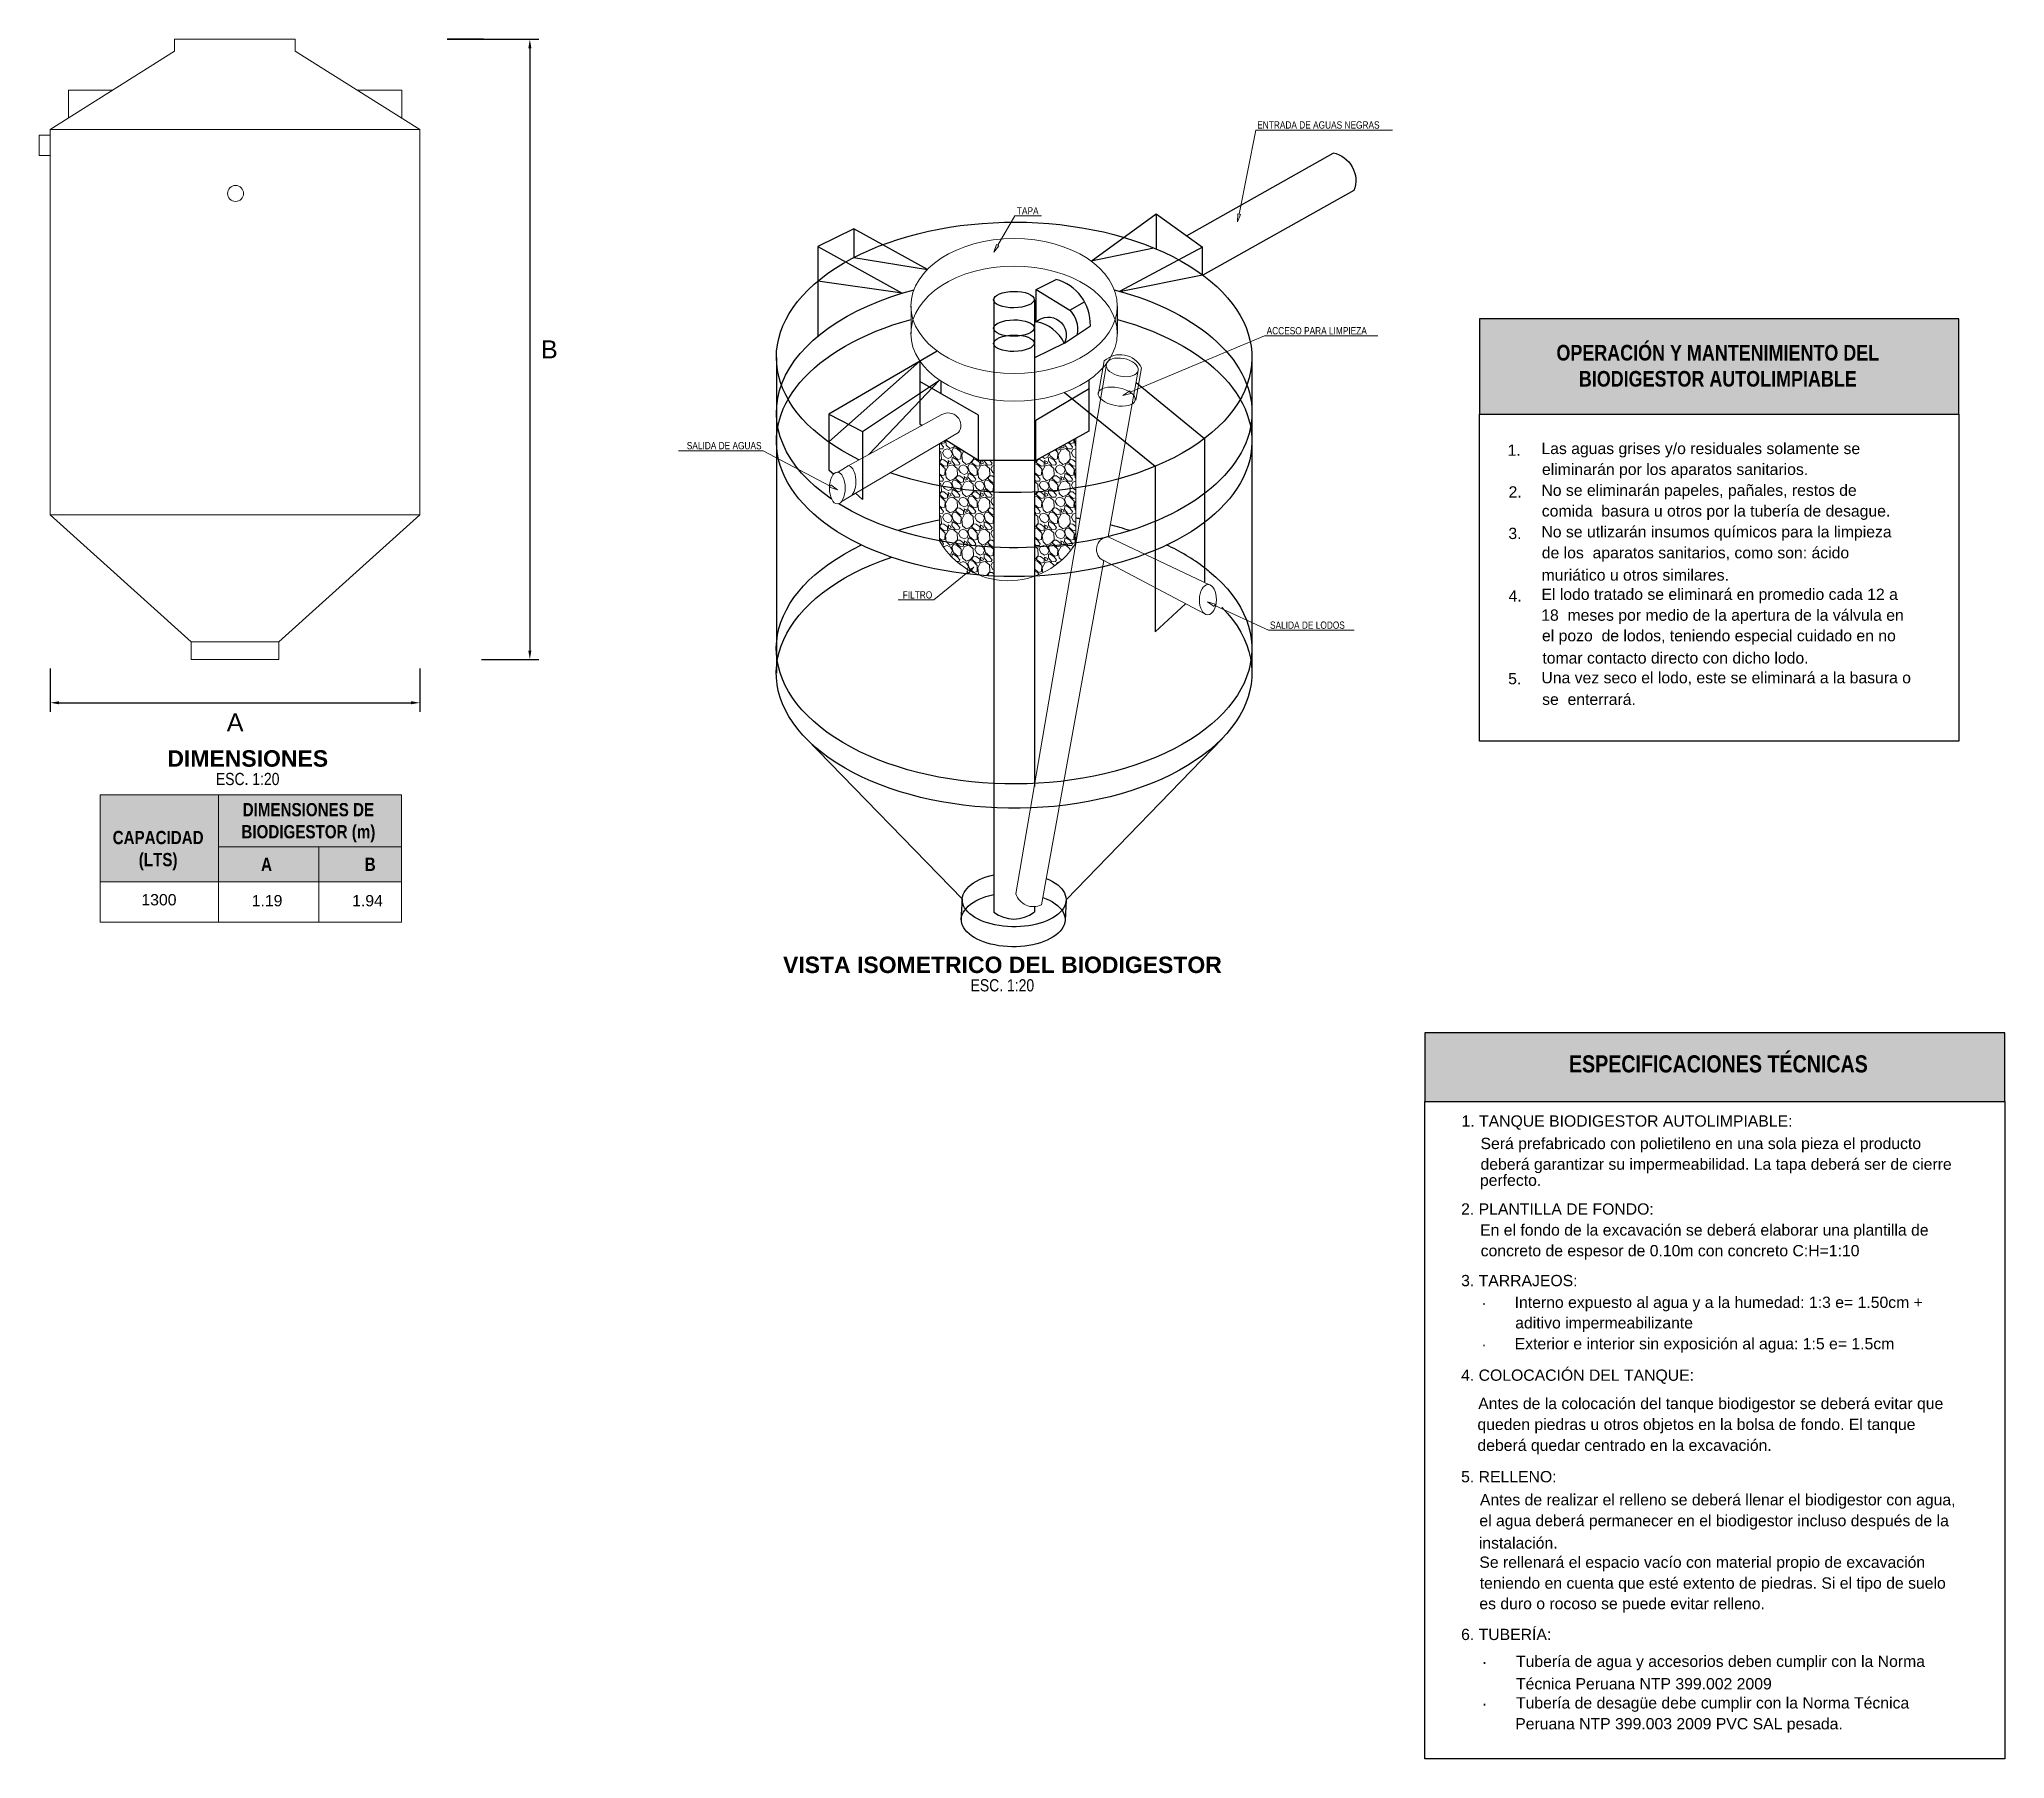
# Model space of a CAD drawing. Header units: metres. Extents: x 0 to 1843, y 1434 to 1492.
# Drawn here: x 1799.31 to 1810.19, y 1453.89 to 1463.41 of the extents above; entities that cross this region are included whole.
import ezdxf
from ezdxf import colors
from ezdxf.entities.mleader import LeaderData, LeaderLine
from ezdxf.enums import TextEntityAlignment as Align
from ezdxf.math import Vec2, Vec3

# ---------------------------------------------------------------- set-up
doc = ezdxf.new("R2010")
doc.units = ezdxf.units.M
doc.header["$LTSCALE"] = 0.005
doc.layers.add('-Acotado', color=251, linetype='Continuous', lineweight=5)
doc.layers.add('-Textos', color=7, linetype='Continuous', lineweight=20)
for name, color, linetype in [('A_50_CotasExter', 7, 'Continuous'), ('G-TEXTOS-TITULOS', 4, 'Continuous'), ('PDF2_Text', 7, 'Continuous')]:
    doc.layers.add(name, color=color, linetype=linetype)
doc.layers.add('PDF2_Geometry', color=9, linetype='Continuous', true_color=0x808080)
doc.layers.add("PDF_Tub. de desague 4''", color=7, linetype='Continuous', true_color=0x002595)
doc.styles.add('-Arial Narrow', font='ARIALN.TTF')
doc.styles.add('25-TITULO', font='arialbd.ttf', dxfattribs={"height": 0.1})
doc.styles.add('PDF Arial-BoldMT', font='arial.ttf')
doc.styles.add('PDF ArialMT', font='arial.ttf')
doc.styles.add('PDF SymbolMT', font='arial.ttf')

msp = doc.modelspace()

# ---------------------------------------------------------------- texts
at = {"layer": '-Textos', "style": '-Arial Narrow'}
for p in [(1800.45901, 1459.3155), (1804.63738, 1458.17305)]:
    msp.add_text('ESC. 1:20', height=0.067411, dxfattribs=at).set_placement(p, align=Align.MIDDLE_CENTER)
at = {"layer": '-Textos', "attachment_point": 5, "style": '-Arial Narrow'}
for s, insert, char_height, width in [('\\pxqc;{\\fArial Narrow|b1|i0|c0|p34;OPERACIÓN Y MANTENIMIENTO DEL\\PBIODIGESTOR AUTOLIMPIABLE}', (1808.59847, 1461.6028), 0.086672, 2.8674697), ('\\pxqc;{\\fArial Narrow|b1|i0|c0|p34;DIMENSIONES DE BIODIGESTOR (m)}', (1800.79504, 1459.07348), 0.0732927, 1.1651251), ('\\pxqc;{\\fArial Narrow|b1|i0|c0|p34;CAPACIDAD\\P(LTS)}', (1799.96316, 1458.91906), 0.0732927, 0.7962068), ('{\\fArial Narrow|b1|i0|c0|p34;A}', (1800.56344, 1458.84296), 0.0732927, 0.7962068), ('{\\fArial Narrow|b1|i0|c0|p34;B}', (1801.13733, 1458.84296), 0.0732927, 0.7962068), ('\\pxqc;{\\fArial Narrow|b1|i0|c0|p34;ESPECIFICACIONES TÉCNICAS}', (1808.60162, 1457.73735), 0.0948939, 3.1394854)]:
    msp.add_mtext(s, dxfattribs=dict(at, insert=insert, char_height=char_height, width=width))
at = {"layer": 'A_50_CotasExter', "color": 18, "ltscale": 0.005, "true_color": 0x000000, "char_height": 0.09989, "attachment_point": 4, "style": 'PDF ArialMT'}
for s, insert in [('B', (1802.08271, 1461.69417)), ('A', (1800.34315, 1459.62877))]:
    msp.add_mtext(s, dxfattribs=dict(at, insert=insert))
at = {"layer": 'G-TEXTOS-TITULOS', "color": 219, "true_color": 0x642165, "style": '25-TITULO'}
for s, p in [('DIMENSIONES', (1800.45933, 1459.42898)), ('VISTA ISOMETRICO DEL BIODIGESTOR', (1804.6377, 1458.28653))]:
    msp.add_text(s, height=0.091, dxfattribs=at).set_placement(p, align=Align.MIDDLE_CENTER)
at = {"layer": 'PDF2_Text', "attachment_point": 4}
for s, insert, char_height, style in [('Las aguas grises y/o residuales solamente se', (1807.62187, 1461.13612), 0.0624441, 'PDF Arial-BoldMT'), ('1.', (1807.43478, 1461.13612), 0.062444, 'PDF Arial-BoldMT'), ('eliminarán por los aparatos sanitarios.', (1807.62502, 1461.0205), 0.0624441, 'PDF Arial-BoldMT'), ('2.', (1807.44003, 1460.90488), 0.062444, 'PDF Arial-BoldMT'), ('No se eliminarán papeles, pañales, restos de', (1807.62187, 1460.90488), 0.0624441, 'PDF Arial-BoldMT'), ('comida  basura u otros por la tubería de desague.', (1807.62397, 1460.79031), 0.0624441, 'PDF Arial-BoldMT'), ('3.', (1807.43898, 1460.67469), 0.062444, 'PDF Arial-BoldMT'), ('No se utlizarán insumos químicos para la limpieza', (1807.62187, 1460.67469), 0.0624441, 'PDF Arial-BoldMT'), ('de los  aparatos sanitarios, como son: ácido', (1807.62397, 1460.55907), 0.0624441, 'PDF Arial-BoldMT'), ('muriático u otros similares.', (1807.62292, 1460.4445), 0.0624441, 'PDF Arial-BoldMT'), ('4.', (1807.44003, 1460.32888), 0.062444, 'PDF Arial-BoldMT'), ('El lodo tratado se eliminará en promedio cada 12 a', (1807.62187, 1460.32888), 0.0624441, 'PDF Arial-BoldMT'), ('18  meses por medio de la apertura de la válvula en', (1807.62082, 1460.21326), 0.0624441, 'PDF Arial-BoldMT'), ('el pozo  de lodos, teniendo especial cuidado en no', (1807.62502, 1460.09974), 0.0624441, 'PDF Arial-BoldMT'), ('tomar contacto directo con dicho lodo.', (1807.62713, 1459.98518), 0.0624441, 'PDF Arial-BoldMT'), ('5.', (1807.43793, 1459.87061), 0.062444, 'PDF Arial-BoldMT'), ('Una vez seco el lodo, este se eliminará a la basura o', (1807.62187, 1459.87061), 0.0624441, 'PDF Arial-BoldMT'), ('se  enterrará.', (1807.62607, 1459.75604), 0.0624441, 'PDF Arial-BoldMT'), ('1300', (1799.87082, 1458.6464), 0.062461, 'PDF Arial-BoldMT'), ('1.19', (1800.4815, 1458.64115), 0.062461, 'PDF Arial-BoldMT'), ('1.94', (1801.03753, 1458.64115), 0.062461, 'PDF Arial-BoldMT'), ('Tubería de agua y accesorios deben cumplir con la Norma', (1807.48115, 1454.4209), 0.0624509, 'PDF Arial-BoldMT'), ('·', (1807.29195, 1454.42739), 0.06601, 'PDF SymbolMT'), ('Técnica Peruana NTP 399.002 2009', (1807.48115, 1454.30528), 0.0624509, 'PDF Arial-BoldMT'), ('Tubería de desagüe debe cumplir con la Norma Técnica', (1807.48115, 1454.19071), 0.0624509, 'PDF Arial-BoldMT'), ('·', (1807.29195, 1454.19721), 0.06601, 'PDF SymbolMT'), ('Peruana NTP 399.003 2009 PVC SAL pesada.', (1807.47694, 1454.07509), 0.0624509, 'PDF Arial-BoldMT')]:
    msp.add_mtext(s, dxfattribs=dict(at, insert=insert, char_height=char_height, style=style))
at = {"layer": 'PDF2_Text', "color": 18, "true_color": 0x000000, "attachment_point": 4}
for s, insert, char_height, style in [('1. TANQUE BIODIGESTOR AUTOLIMPIABLE:', (1807.17958, 1457.41311), 0.0624509, 'PDF Arial-BoldMT'), ('Será prefabricado con polietileno en una sola pieza el producto', (1807.28469, 1457.28804), 0.0624509, 'PDF Arial-BoldMT'), ('deberá garantizar su impermeabilidad. La tapa deberá ser de cierre', (1807.28469, 1457.17347), 0.0624509, 'PDF Arial-BoldMT'), ('perfecto.', (1807.28154, 1457.08443), 0.062451, 'PDF Arial-BoldMT'), ('2. PLANTILLA DE FONDO:', (1807.17738, 1456.93407), 0.0624509, 'PDF Arial-BoldMT'), ('En el fondo de la excavación se deberá elaborar una plantilla de', (1807.28249, 1456.80899), 0.0624509, 'PDF Arial-BoldMT'), ('concreto de espesor de 0.10m con concreto C:H=1:10', (1807.28564, 1456.69442), 0.0624509, 'PDF Arial-BoldMT'), ('3. TARRAJEOS:', (1807.17738, 1456.5378), 0.0624509, 'PDF Arial-BoldMT'), ('·', (1807.2888, 1456.41501), 0.06601, 'PDF SymbolMT'), ('Interno expuesto al agua y a la humedad: 1:3 e= 1.50cm +', (1807.47379, 1456.40852), 0.0624509, 'PDF Arial-BoldMT'), ('aditivo impermeabilizante', (1807.47694, 1456.295), 0.0624509, 'PDF Arial-BoldMT'), ('·', (1807.2888, 1456.18587), 0.06601, 'PDF SymbolMT'), ('Exterior e interior sin exposición al agua: 1:5 e= 1.5cm', (1807.47379, 1456.17938), 0.0624509, 'PDF Arial-BoldMT'), ('4. COLOCACIÓN DEL TANQUE:', (1807.17738, 1456.00595), 0.0624509, 'PDF Arial-BoldMT'), ('Antes de la colocación del tanque biodigestor se deberá evitar que', (1807.27198, 1455.84829), 0.0624509, 'PDF Arial-BoldMT'), ('queden piedras u otros objetos en la bolsa de fondo. El tanque', (1807.26777, 1455.73267), 0.0624509, 'PDF Arial-BoldMT'), ('deberá quedar centrado en la excavación.', (1807.26777, 1455.61705), 0.0624509, 'PDF Arial-BoldMT'), ('5. RELLENO:', (1807.17738, 1455.45202), 0.0624509, 'PDF Arial-BoldMT'), ('Antes de realizar el relleno se deberá llenar el biodigestor con agua,', (1807.28144, 1455.31538), 0.0624509, 'PDF Arial-BoldMT'), ('el agua deberá permanecer en el biodigestor incluso después de la', (1807.27828, 1455.19976), 0.0624509, 'PDF Arial-BoldMT'), ('instalación.', (1807.27513, 1455.08519), 0.0624509, 'PDF Arial-BoldMT'), ('Se rellenará el espacio vacío con material propio de excavación', (1807.27828, 1454.96957), 0.0624509, 'PDF Arial-BoldMT'), ('teniendo en cuenta que esté extento de piedras. Si el tipo de suelo', (1807.28039, 1454.85395), 0.0624509, 'PDF Arial-BoldMT'), ('es duro o rocoso se puede evitar relleno.', (1807.27828, 1454.74043), 0.0624509, 'PDF Arial-BoldMT'), ('6. TUBERÍA:', (1807.17738, 1454.57856), 0.0624509, 'PDF Arial-BoldMT')]:
    msp.add_mtext(s, dxfattribs=dict(at, insert=insert, char_height=char_height, style=style))

# ---------------------------------------------------------------- blocks, each defined once
blk = doc.blocks.new('_ClosedBlank')
at = {"color": 0, "linetype": 'ByBlock', "lineweight": -2}
for p, q in [((-1, 0.17), (0, 0)), ((-1, 0.17), (-1, -0.17)), ((0, 0), (-1, -0.17))]:
    blk.add_line(p, q, dxfattribs=at)

# ---------------------------------------------------------------- hatches: boundary and pattern name
at = {"layer": '-Textos'}
h = msp.add_hatch(color=144, dxfattribs=at)
h.dxf.hatch_style = 1
h.paths.add_polyline_path([(1809.93347, 1461.33445), (1809.93347, 1461.86312), (1807.27956, 1461.86312), (1807.27956, 1461.33445)])
h = msp.add_hatch(color=144, dxfattribs=at)
h.dxf.hatch_style = 1
h.paths.add_polyline_path([(1801.31145, 1458.74522), (1801.31145, 1459.22703), (1799.6424, 1459.22769), (1799.6424, 1458.74588)])
h = msp.add_hatch(color=144, dxfattribs=at)
h.dxf.hatch_style = 1
h.paths.add_polyline_path([(1810.18689, 1457.52963), (1810.18689, 1457.90906), (1806.97593, 1457.90906), (1806.97593, 1457.52963)])

# ---------------------------------------------------------------- linework, layer by layer
msp.add_lwpolyline([(1801.31145, 1458.52306), (1799.6424, 1458.52306), (1799.6424, 1459.22691), (1801.31145, 1459.22691)], close=True, dxfattribs=at)
for points in [[(1800.29721, 1459.22691), (1800.29721, 1458.52306)], [(1800.29721, 1458.93928), (1801.31145, 1458.93928)], [(1800.85216, 1458.93928), (1800.85216, 1458.52306)], [(1799.6424, 1458.74588), (1801.31145, 1458.74588)]]:
    msp.add_lwpolyline(points, dxfattribs=at)
at = {"layer": 'A_50_CotasExter', "color": 18, "ltscale": 0.005, "true_color": 0x000000}
for points in [[(1801.76375, 1463.4109), (1801.563, 1463.4109), (1802.07171, 1463.4109)], [(1802.02126, 1463.3615), (1802.02126, 1460.02651)], [(1801.75324, 1459.97711), (1802.07171, 1459.97711)], [(1799.36526, 1459.92771), (1799.36526, 1459.68807)], [(1801.4127, 1459.92771), (1801.4127, 1459.68807)], [(1799.41465, 1459.73747), (1801.3633, 1459.73747)]]:
    msp.add_lwpolyline(points, dxfattribs=at)
for points in [[(1802.01285, 1463.3615), (1802.02967, 1463.3615), (1802.02126, 1463.4109)], [(1802.01285, 1460.02651), (1802.02967, 1460.02651), (1802.02126, 1459.97711)], [(1799.41465, 1459.74588), (1799.41465, 1459.72906), (1799.36526, 1459.73747)], [(1801.3633, 1459.74588), (1801.3633, 1459.72906), (1801.4127, 1459.73747)]]:
    msp.add_solid(points, dxfattribs=at)
at = {"layer": 'PDF2_Geometry', "color": 7, "lineweight": 25}
for p, q in [((1809.93347, 1461.86312), (1807.27956, 1461.86312)), ((1807.27956, 1461.86312), (1807.27956, 1461.33445)), ((1809.93347, 1461.33445), (1809.93347, 1461.86312)), ((1810.18689, 1457.90906), (1806.97593, 1457.90906)), ((1806.97593, 1457.90906), (1806.97593, 1457.52963)), ((1810.18689, 1457.52963), (1810.18689, 1457.90906))]:
    msp.add_line(p, q, dxfattribs=at)
at = {"layer": 'PDF2_Geometry', "lineweight": 25}
for points in [[(1805.47692, 1462.25455), (1805.12902, 1462.18203), (1805.48953, 1462.44479), (1805.74493, 1462.25981), (1805.28562, 1462.01491), (1805.74493, 1462.10635), (1805.74493, 1462.25981)], [(1805.48953, 1462.44479), (1805.48953, 1462.2493)], [(1803.81415, 1462.36176), (1803.81415, 1462.202), (1804.22301, 1462.13578), (1803.81415, 1462.36176), (1803.61655, 1462.26296), (1804.08322, 1462.0044), (1803.61655, 1462.07167)], [(1803.61655, 1462.26296), (1803.61655, 1461.76686)], [(1804.82526, 1461.84779), (1804.82526, 1462.02647), (1804.93457, 1462.08113)], [(1804.82526, 1462.02647), (1805.01025, 1461.91191), (1805.09223, 1461.95816)], [(1804.98082, 1461.72903), (1805.12586, 1461.82467)], [(1803.38637, 1461.64915), (1803.38637, 1459.90125)], [(1804.27662, 1461.68488), (1803.67646, 1461.33488), (1803.67646, 1461.02798), (1803.70484, 1461.00275)], [(1803.67646, 1461.18143), (1804.18097, 1461.62918), (1804.18097, 1461.28128), (1804.19358, 1461.27287)], [(1806.01926, 1461.64915), (1806.01926, 1459.90125)], [(1803.67646, 1461.33488), (1803.8625, 1461.23924), (1804.28923, 1461.52302), (1803.89824, 1461.11206)], [(1804.82211, 1461.07843), (1804.50469, 1461.07843), (1804.50469, 1461.33068), (1804.18097, 1461.51566)], [(1804.29764, 1461.51776), (1804.29764, 1461.4484)], [(1805.1164, 1461.52302), (1805.1164, 1461.24134), (1804.82211, 1461.07843), (1804.82211, 1461.3023), (1805.11746, 1461.47677)], [(1805.37812, 1461.51146), (1805.75649, 1461.20035), (1805.75649, 1460.40368)], [(1804.98187, 1461.4547), (1805.48322, 1461.04689), (1805.48322, 1460.13038), (1805.65206, 1460.28561)], [(1803.8625, 1461.23924), (1803.8625, 1460.86296), (1803.82361, 1460.89764)], [(1804.50469, 1461.07843), (1804.32496, 1461.19089)], [(1804.4101, 1458.53593), (1804.4164, 1458.6505), (1803.55139, 1459.53864)], [(1805.85634, 1459.53969), (1804.99028, 1458.64629), (1804.98502, 1458.53173)]]:
    msp.add_lwpolyline(points, dxfattribs=at)
at = {"layer": 'PDF2_Geometry', "color": 140, "lineweight": 25, "true_color": 0x00bfff}
msp.add_lwpolyline([(1805.27406, 1461.78053), (1805.27406, 1461.93293)], dxfattribs=at)
at = {"layer": 'PDF2_Geometry', "color": 7, "lineweight": 25}
for points in [[(1809.93347, 1459.52454), (1807.27956, 1459.52454), (1807.27956, 1461.33445), (1809.93347, 1461.33445)], [(1810.18689, 1453.89089), (1806.97593, 1453.89089), (1806.97593, 1457.52963), (1810.18689, 1457.52963)]]:
    msp.add_lwpolyline(points, close=True, dxfattribs=at)
at = {"layer": 'PDF2_Geometry', "color": 30, "lineweight": 5, "true_color": 0xff7f00}
for points in [[(1804.28923, 1461.14254), (1804.30815, 1461.14359), (1804.31235, 1461.1541), (1804.29764, 1461.17197), (1804.29448, 1461.17407)], [(1804.29869, 1461.17617), (1804.30184, 1461.17302), (1804.31866, 1461.17722), (1804.31866, 1461.18773)], [(1804.37541, 1461.15936), (1804.37121, 1461.15515), (1804.34704, 1461.14569), (1804.32707, 1461.16356), (1804.32391, 1461.19089)], [(1804.98187, 1461.16671), (1804.98187, 1461.16566), (1805.00079, 1461.14254), (1805.02181, 1461.14359), (1805.02601, 1461.1541), (1805.01025, 1461.17197), (1805.00184, 1461.17722)], [(1805.0071, 1461.18038), (1805.0155, 1461.17302), (1805.03232, 1461.17722), (1805.03337, 1461.19509)], [(1805.04493, 1461.16041), (1805.04073, 1461.16356), (1805.03652, 1461.19719)], [(1805.04493, 1461.2014), (1805.04493, 1460.62122)], [(1804.28923, 1461.13308), (1804.29764, 1461.12467), (1804.29974, 1461.08578), (1804.28923, 1461.07422)], [(1804.35334, 1461.0984), (1804.3607, 1461.11626), (1804.35019, 1461.13518), (1804.33127, 1461.14359), (1804.31445, 1461.13728), (1804.30604, 1461.12047), (1804.31655, 1461.1005), (1804.33652, 1461.08999), (1804.35439, 1461.09734)], [(1804.41115, 1461.13728), (1804.40484, 1461.13623), (1804.37962, 1461.15515), (1804.38067, 1461.1562)], [(1804.47737, 1461.09524), (1804.47842, 1461.08578), (1804.46055, 1461.06581), (1804.43637, 1461.05635), (1804.4164, 1461.07422), (1804.4122, 1461.10891), (1804.42271, 1461.12993)], [(1804.51625, 1461.07843), (1804.52887, 1461.07212), (1804.53307, 1461.06371), (1804.52046, 1461.05846), (1804.5152, 1461.07843)], [(1804.53622, 1461.07843), (1804.53622, 1461.07632), (1804.55514, 1461.0532), (1804.57511, 1461.05425), (1804.58037, 1461.06476), (1804.56881, 1461.07843)], [(1804.83472, 1461.08578), (1804.81686, 1461.06581), (1804.81475, 1461.06476)], [(1804.88938, 1461.09734), (1804.87151, 1461.08999), (1804.85785, 1461.0984)], [(1804.88833, 1461.0984), (1804.89568, 1461.11626), (1804.89463, 1461.11837)], [(1804.89674, 1461.11942), (1804.90199, 1461.1047), (1804.92616, 1461.08368), (1804.94298, 1461.08894), (1804.94508, 1461.12257), (1804.92932, 1461.13728)], [(1804.9577, 1461.15305), (1804.9577, 1461.13939), (1804.93983, 1461.13623), (1804.93457, 1461.14044)], [(1804.97346, 1461.16251), (1804.97556, 1461.16146), (1804.97872, 1461.15305), (1804.9661, 1461.14779), (1804.964, 1461.1562)], [(1805.04493, 1461.05005), (1805.02917, 1461.04689), (1805.00499, 1461.06581), (1805.00815, 1461.07843), (1805.0134, 1461.08368), (1805.02707, 1461.08263), (1805.04493, 1461.07002)], [(1805.04493, 1461.09314), (1805.03022, 1461.1005), (1805.01971, 1461.12047), (1805.02812, 1461.13728), (1805.04493, 1461.14359)], [(1805.04493, 1461.14359), (1805.04493, 1461.14359)], [(1804.28923, 1461.0059), (1804.30184, 1460.99434), (1804.31866, 1460.9996), (1804.32076, 1461.03323), (1804.29764, 1461.05635), (1804.28923, 1461.0574)], [(1804.28923, 1460.96491), (1804.30815, 1460.96491), (1804.31235, 1460.97542), (1804.29764, 1460.99434), (1804.28923, 1460.99855)], [(1804.35334, 1460.91972), (1804.35649, 1460.92707), (1804.3607, 1460.93758), (1804.35019, 1460.9565), (1804.33127, 1460.96491), (1804.31445, 1460.95861), (1804.30604, 1460.94179), (1804.31025, 1460.93548), (1804.31655, 1460.92287), (1804.33652, 1460.91236), (1804.35439, 1460.91867)], [(1804.44268, 1461.00906), (1804.45004, 1461.02692), (1804.43953, 1461.04584), (1804.42061, 1461.05425), (1804.40379, 1461.04795), (1804.39538, 1461.03113), (1804.40589, 1461.01221), (1804.42586, 1461.00065), (1804.44373, 1461.00801)], [(1804.53202, 1460.91972), (1804.53938, 1460.93758), (1804.52887, 1460.9565), (1804.50995, 1460.96491), (1804.49208, 1460.95861), (1804.48472, 1460.94179), (1804.49523, 1460.92287), (1804.5152, 1460.91236), (1804.53307, 1460.91867)], [(1804.58983, 1460.95861), (1804.58352, 1460.95755), (1804.5583, 1460.97647), (1804.5625, 1460.98909), (1804.56776, 1460.99434), (1804.58037, 1460.99434), (1804.58983, 1460.98698)], [(1804.58983, 1461.00906), (1804.58457, 1461.01221), (1804.57406, 1461.03113), (1804.58142, 1461.04795), (1804.58983, 1461.0511)], [(1804.81475, 1461.01326), (1804.83683, 1460.99434), (1804.85364, 1460.9996), (1804.85574, 1461.03323), (1804.83262, 1461.05635), (1804.81475, 1461.05951)], [(1804.81475, 1460.97437), (1804.82211, 1460.96491), (1804.84313, 1460.96491), (1804.84734, 1460.97542), (1804.83262, 1460.99434), (1804.81475, 1461.00485)], [(1804.81475, 1460.96281), (1804.83367, 1460.94704), (1804.83472, 1460.9071), (1804.83262, 1460.905), (1804.81686, 1460.88819), (1804.81475, 1460.88713)], [(1804.88833, 1460.91972), (1804.89568, 1460.93758), (1804.88622, 1460.9565), (1804.86625, 1460.96491), (1804.84944, 1460.95861), (1804.84103, 1460.94179), (1804.85154, 1460.92287), (1804.87151, 1460.91236), (1804.88938, 1460.91867)], [(1804.97767, 1461.00906), (1804.98502, 1461.02692), (1804.97556, 1461.04584), (1804.95559, 1461.05425), (1804.93878, 1461.04795), (1804.93037, 1461.03113), (1804.94088, 1461.01221), (1804.96085, 1461.00065), (1804.97872, 1461.00801)], [(1805.04493, 1460.91446), (1805.03022, 1460.92287), (1805.02917, 1460.92392), (1805.01971, 1460.94179), (1805.02812, 1460.95861), (1805.04493, 1460.96491)], [(1805.04493, 1460.98173), (1805.04073, 1460.98488), (1805.03652, 1461.01957), (1805.04493, 1461.03533)], [(1805.04493, 1460.96491), (1805.04493, 1460.96491)], [(1804.28923, 1460.9544), (1804.29764, 1460.94704), (1804.29869, 1460.93758), (1804.29974, 1460.9071), (1804.28923, 1460.89554)], [(1804.28923, 1460.82722), (1804.30184, 1460.81671), (1804.31866, 1460.82092), (1804.32076, 1460.85455), (1804.29764, 1460.87767), (1804.28923, 1460.87978)], [(1804.44268, 1460.83038), (1804.45004, 1460.84825), (1804.43953, 1460.86716), (1804.42061, 1460.87662), (1804.40379, 1460.87032), (1804.39538, 1460.85245), (1804.40589, 1460.83353), (1804.42586, 1460.82302), (1804.44373, 1460.82933)], [(1804.58983, 1460.83038), (1804.58457, 1460.83353), (1804.57406, 1460.85245), (1804.58142, 1460.87032), (1804.58983, 1460.87347)], [(1804.81475, 1460.83563), (1804.83683, 1460.81671), (1804.85364, 1460.82092), (1804.85574, 1460.85455), (1804.83262, 1460.87767), (1804.81475, 1460.88083)], [(1804.97767, 1460.83038), (1804.98502, 1460.84825), (1804.97556, 1460.86716), (1804.95559, 1460.87662), (1804.93878, 1460.87032), (1804.93037, 1460.85245), (1804.94088, 1460.83353), (1804.96085, 1460.82302), (1804.97872, 1460.82933)], [(1805.04493, 1460.87137), (1805.02917, 1460.86822), (1805.00499, 1460.88819), (1805.00815, 1460.89975), (1805.0134, 1460.90605), (1805.02707, 1460.905), (1805.04493, 1460.89134)], [(1805.04493, 1460.80305), (1805.04073, 1460.8062), (1805.03652, 1460.84089), (1805.04493, 1460.8577)], [(1804.28923, 1460.78623), (1804.30815, 1460.78728), (1804.31235, 1460.79674), (1804.29764, 1460.81566), (1804.28923, 1460.81987)], [(1804.28923, 1460.77572), (1804.29764, 1460.76837), (1804.29974, 1460.72948), (1804.28923, 1460.71686)], [(1804.35334, 1460.74104), (1804.3607, 1460.75891), (1804.35019, 1460.77782), (1804.33127, 1460.78728), (1804.31445, 1460.78098), (1804.30604, 1460.76416), (1804.31655, 1460.74419), (1804.33652, 1460.73368), (1804.35439, 1460.74104)], [(1804.53202, 1460.74104), (1804.53938, 1460.75891), (1804.52887, 1460.77782), (1804.50995, 1460.78728), (1804.49208, 1460.78098), (1804.48472, 1460.76416), (1804.49523, 1460.74419), (1804.5152, 1460.73368), (1804.53307, 1460.74104)], [(1804.58983, 1460.77993), (1804.58352, 1460.77888), (1804.5583, 1460.79885), (1804.5625, 1460.81146), (1804.56776, 1460.81671), (1804.58037, 1460.81566), (1804.58983, 1460.80831)], [(1804.81475, 1460.79569), (1804.82211, 1460.78623), (1804.84313, 1460.78728), (1804.84734, 1460.79674), (1804.83262, 1460.81566), (1804.81475, 1460.82617)], [(1804.81475, 1460.78413), (1804.83367, 1460.76837), (1804.83472, 1460.72948), (1804.81686, 1460.70951), (1804.81475, 1460.70846)], [(1804.88833, 1460.74104), (1804.89568, 1460.75891), (1804.88622, 1460.77782), (1804.86625, 1460.78728), (1804.84944, 1460.78098), (1804.84103, 1460.76416), (1804.85154, 1460.74419), (1804.87151, 1460.73368), (1804.88938, 1460.74104)], [(1805.04493, 1460.73578), (1805.03022, 1460.74419), (1805.01971, 1460.76416), (1805.02812, 1460.78098), (1805.04493, 1460.78728)], [(1805.04493, 1460.78728), (1805.04493, 1460.78728)], [(1804.28923, 1460.64855), (1804.30184, 1460.63804), (1804.31866, 1460.64224), (1804.32076, 1460.67587), (1804.29764, 1460.70005), (1804.28923, 1460.7011)], [(1804.30499, 1460.60861), (1804.30815, 1460.60861), (1804.31235, 1460.61807), (1804.30184, 1460.63173), (1804.29764, 1460.63698), (1804.28923, 1460.64224)], [(1804.44268, 1460.65275), (1804.45004, 1460.67062), (1804.43953, 1460.68849), (1804.42061, 1460.69795), (1804.40379, 1460.69164), (1804.39538, 1460.67482), (1804.40589, 1460.65485), (1804.42586, 1460.64434), (1804.44373, 1460.6517)], [(1804.58983, 1460.6023), (1804.58352, 1460.6002), (1804.5583, 1460.62017), (1804.5625, 1460.63278), (1804.56776, 1460.63804), (1804.58037, 1460.63698), (1804.58983, 1460.62963)], [(1804.58983, 1460.6517), (1804.58457, 1460.65485), (1804.57406, 1460.67482), (1804.58142, 1460.69164), (1804.58983, 1460.69479)], [(1804.81475, 1460.65695), (1804.83683, 1460.63804), (1804.85364, 1460.64224), (1804.85574, 1460.67587), (1804.83262, 1460.70005), (1804.81475, 1460.7032)], [(1804.81475, 1460.61701), (1804.82211, 1460.60755), (1804.84313, 1460.60861), (1804.84734, 1460.61807), (1804.83262, 1460.63698), (1804.81475, 1460.64749)], [(1804.97767, 1460.65275), (1804.98502, 1460.67062), (1804.97556, 1460.68849), (1804.95559, 1460.69795), (1804.93878, 1460.69164), (1804.93037, 1460.67482), (1804.94088, 1460.65485), (1804.96085, 1460.64434), (1804.97872, 1460.6517)], [(1805.04493, 1460.69269), (1805.02917, 1460.68954), (1805.00499, 1460.70951), (1805.00815, 1460.72212), (1805.0134, 1460.72737), (1805.02707, 1460.72632), (1805.04493, 1460.71266)], [(1805.04493, 1460.62437), (1805.04073, 1460.62858), (1805.03652, 1460.66326), (1805.04493, 1460.67903)], [(1804.31235, 1460.5981), (1804.31445, 1460.6023), (1804.33127, 1460.60861), (1804.35019, 1460.59915), (1804.3607, 1460.58128), (1804.35334, 1460.56341)], [(1804.35439, 1460.56236), (1804.34388, 1460.55816)], [(1804.38487, 1460.51927), (1804.39749, 1460.51927), (1804.40169, 1460.52873), (1804.38592, 1460.54764), (1804.36385, 1460.56131), (1804.3586, 1460.55816), (1804.35755, 1460.54344)], [(1804.53202, 1460.56341), (1804.53938, 1460.58128), (1804.52887, 1460.59915), (1804.52256, 1460.6023), (1804.50995, 1460.60861), (1804.49944, 1460.6044), (1804.49208, 1460.6023), (1804.48472, 1460.58548), (1804.49523, 1460.56551), (1804.5152, 1460.555), (1804.53307, 1460.56236)], [(1804.81475, 1460.60545), (1804.82316, 1460.59915), (1804.83367, 1460.58969), (1804.83472, 1460.5508), (1804.81686, 1460.53083), (1804.81475, 1460.52978)], [(1804.81475, 1460.47828), (1804.83683, 1460.45936), (1804.85364, 1460.46356), (1804.85574, 1460.49825), (1804.83262, 1460.52137), (1804.81475, 1460.52452)], [(1804.88833, 1460.56341), (1804.89568, 1460.58128), (1804.88622, 1460.59915), (1804.87992, 1460.6023), (1804.86625, 1460.60861), (1804.84944, 1460.6023), (1804.84839, 1460.6002), (1804.84103, 1460.58548), (1804.85154, 1460.56551), (1804.87151, 1460.555), (1804.88938, 1460.56236)], [(1804.9661, 1460.52662), (1804.95139, 1460.53924), (1804.94719, 1460.57392), (1804.96295, 1460.60335), (1804.98818, 1460.60966), (1805.0113, 1460.58969), (1805.01235, 1460.57602)], [(1805.01971, 1460.58548), (1805.02812, 1460.6023), (1805.03442, 1460.6044)], [(1805.01971, 1460.58548), (1805.01971, 1460.58548)], [(1804.39959, 1460.5056), (1804.40379, 1460.51296), (1804.42061, 1460.51927), (1804.43953, 1460.51086), (1804.45004, 1460.49194), (1804.44373, 1460.47617)], [(1804.45214, 1460.47092), (1804.45319, 1460.47197), (1804.47526, 1460.45831)], [(1804.47526, 1460.45831), (1804.47526, 1460.45831)], [(1804.51205, 1460.44359), (1804.50574, 1460.4499), (1804.50154, 1460.48458), (1804.51625, 1460.51401), (1804.54253, 1460.52032), (1804.56565, 1460.50035), (1804.56776, 1460.46146), (1804.54989, 1460.44149), (1804.54884, 1460.44149)], [(1804.5604, 1460.44044), (1804.5583, 1460.44149), (1804.5625, 1460.4541), (1804.56776, 1460.45936), (1804.58037, 1460.45831), (1804.58983, 1460.452)], [(1804.58983, 1460.47302), (1804.58457, 1460.47617), (1804.57406, 1460.49614), (1804.58142, 1460.51296), (1804.58983, 1460.51611)], [(1804.81475, 1460.46882), (1804.83262, 1460.45831), (1804.84103, 1460.44779)], [(1804.86205, 1460.4562), (1804.85785, 1460.48458), (1804.87361, 1460.51401), (1804.89884, 1460.52032), (1804.92196, 1460.50035), (1804.92301, 1460.49194)], [(1804.93142, 1460.49825), (1804.93878, 1460.51296), (1804.95559, 1460.51927), (1804.95665, 1460.51822)]]:
    msp.add_lwpolyline(points, dxfattribs=at)
msp.add_lwpolyline([(1805.04421, 1460.6214, -0.56772665), (1804.28923, 1460.63383), (1804.28923, 1461.16987)], format="xyb", dxfattribs=at)
for points in [[(1804.29974, 1461.08368), (1804.3134, 1461.08263), (1804.33337, 1461.06791), (1804.33337, 1461.05005), (1804.3155, 1461.04689), (1804.29133, 1461.06581), (1804.29448, 1461.07843)], [(1804.35019, 1461.07212), (1804.35439, 1461.06371), (1804.34178, 1461.05846), (1804.33652, 1461.07948)], [(1804.39118, 1461.08368), (1804.408, 1461.08894), (1804.40905, 1461.12257), (1804.38592, 1461.14569), (1804.36701, 1461.14885), (1804.35755, 1461.13308), (1804.36701, 1461.1047)], [(1804.40169, 1461.06476), (1804.38592, 1461.08263), (1804.36385, 1461.09629), (1804.3586, 1461.09314), (1804.35755, 1461.07632), (1804.37646, 1461.0532), (1804.39749, 1461.05425)], [(1804.47842, 1461.08368), (1804.49208, 1461.08263), (1804.51205, 1461.06791), (1804.51205, 1461.05005), (1804.49418, 1461.04689), (1804.46896, 1461.06581), (1804.47316, 1461.07843)], [(1804.83472, 1461.08368), (1804.84839, 1461.08263), (1804.86941, 1461.06791), (1804.86941, 1461.05005), (1804.85154, 1461.04689), (1804.82631, 1461.06581), (1804.82947, 1461.07843)], [(1804.88622, 1461.07212), (1804.88938, 1461.06371), (1804.87677, 1461.05846), (1804.87151, 1461.07948)], [(1804.93668, 1461.06476), (1804.92196, 1461.08263), (1804.89884, 1461.09629), (1804.89358, 1461.09314), (1804.89253, 1461.07632), (1804.91145, 1461.0532), (1804.93247, 1461.05425)], [(1805.0134, 1461.08578), (1804.99553, 1461.06581), (1804.97136, 1461.05635), (1804.95139, 1461.07422), (1804.94719, 1461.10891), (1804.96295, 1461.13834), (1804.98818, 1461.14464), (1805.0113, 1461.12467)], [(1804.38908, 1460.99644), (1804.37121, 1460.97647), (1804.34704, 1460.96701), (1804.32707, 1460.98488), (1804.32286, 1461.01957), (1804.33863, 1461.049), (1804.36385, 1461.0553), (1804.38698, 1461.03533)], [(1804.39118, 1460.90605), (1804.408, 1460.91026), (1804.408, 1460.91972), (1804.40905, 1460.94389), (1804.38592, 1460.96701), (1804.36701, 1460.97122), (1804.35755, 1460.9544), (1804.36701, 1460.92602)], [(1804.38908, 1460.99434), (1804.40274, 1460.99434), (1804.42271, 1460.97858), (1804.42271, 1460.96071), (1804.40484, 1460.95755), (1804.37962, 1460.97647), (1804.38382, 1460.98909)], [(1804.47842, 1460.9071), (1804.46055, 1460.88819), (1804.43637, 1460.87767), (1804.4164, 1460.89554), (1804.41325, 1460.91972), (1804.4122, 1460.93023), (1804.42692, 1460.95966), (1804.45319, 1460.96596), (1804.47631, 1460.94704), (1804.47842, 1460.91236)], [(1804.43953, 1460.98278), (1804.44373, 1460.97437), (1804.43112, 1460.96912), (1804.42586, 1460.99014)], [(1804.47947, 1460.99434), (1804.49734, 1460.9996), (1804.49839, 1461.03323), (1804.47526, 1461.05635), (1804.45634, 1461.05951), (1804.44689, 1461.04374), (1804.45634, 1461.01536)], [(1804.49103, 1460.97542), (1804.47526, 1460.99434), (1804.45319, 1461.00695), (1804.44794, 1461.0038), (1804.44689, 1460.98698), (1804.4658, 1460.96491), (1804.48577, 1460.96491)], [(1804.56776, 1460.99644), (1804.54989, 1460.97647), (1804.52571, 1460.96701), (1804.50574, 1460.98488), (1804.50154, 1461.01957), (1804.51625, 1461.049), (1804.54253, 1461.0553), (1804.56565, 1461.03533)], [(1804.56881, 1460.90605), (1804.58562, 1460.91026), (1804.58773, 1460.94389), (1804.5646, 1460.96701), (1804.54463, 1460.97122), (1804.53622, 1460.9544), (1804.54463, 1460.92602)], [(1804.92406, 1460.99644), (1804.90619, 1460.97647), (1804.88202, 1460.96701), (1804.8631, 1460.98488), (1804.85785, 1461.01957), (1804.87361, 1461.049), (1804.89884, 1461.0553), (1804.92196, 1461.03533)], [(1804.92616, 1460.90605), (1804.94298, 1460.91026), (1804.94298, 1460.91341), (1804.94508, 1460.94389), (1804.92196, 1460.96701), (1804.90199, 1460.97122), (1804.89253, 1460.9544), (1804.90199, 1460.92602), (1804.91986, 1460.91131)], [(1804.92406, 1460.99434), (1804.93773, 1460.99434), (1804.9577, 1460.97858), (1804.9577, 1460.96071), (1804.93983, 1460.95755), (1804.91565, 1460.97647), (1804.91881, 1460.98909)], [(1805.0134, 1460.9071), (1804.99553, 1460.88819), (1804.97136, 1460.87767), (1804.95139, 1460.89554), (1804.94929, 1460.91446), (1804.94719, 1460.93023), (1804.96295, 1460.95966), (1804.98818, 1460.96596), (1805.0113, 1460.94704), (1805.01235, 1460.92182)], [(1804.97556, 1460.98278), (1804.97872, 1460.97437), (1804.9661, 1460.96912), (1804.96085, 1460.99014)], [(1805.0155, 1460.99434), (1805.03232, 1460.9996), (1805.03442, 1461.03323), (1805.01025, 1461.05635), (1804.99133, 1461.05951), (1804.98187, 1461.04374), (1804.99133, 1461.01536)], [(1805.02601, 1460.97542), (1805.01025, 1460.99434), (1804.98818, 1461.00695), (1804.98292, 1461.0038), (1804.98187, 1460.98698), (1805.00079, 1460.96491), (1805.02181, 1460.96491)], [(1804.29974, 1460.90605), (1804.3134, 1460.905), (1804.33337, 1460.88924), (1804.33337, 1460.87137), (1804.3155, 1460.86822), (1804.29133, 1460.88819), (1804.29448, 1460.89975)], [(1804.38908, 1460.81776), (1804.37121, 1460.79885), (1804.34704, 1460.78834), (1804.32707, 1460.8062), (1804.32286, 1460.84089), (1804.33863, 1460.87032), (1804.36385, 1460.87662), (1804.38698, 1460.8577)], [(1804.35019, 1460.89449), (1804.35439, 1460.88503), (1804.34178, 1460.87978), (1804.33652, 1460.9008)], [(1804.40169, 1460.88608), (1804.38592, 1460.905), (1804.36385, 1460.91761), (1804.3586, 1460.91446), (1804.35755, 1460.89764), (1804.37646, 1460.87557), (1804.39749, 1460.87662)], [(1804.47947, 1460.81671), (1804.49734, 1460.82092), (1804.49839, 1460.85455), (1804.47526, 1460.87767), (1804.45634, 1460.88188), (1804.44689, 1460.86506), (1804.45634, 1460.83668)], [(1804.47842, 1460.90605), (1804.49208, 1460.905), (1804.51205, 1460.88924), (1804.51205, 1460.87137), (1804.49418, 1460.86822), (1804.46896, 1460.88819), (1804.47316, 1460.89975)], [(1804.56776, 1460.81776), (1804.54989, 1460.79885), (1804.52571, 1460.78834), (1804.50574, 1460.8062), (1804.50154, 1460.84089), (1804.51625, 1460.87032), (1804.54253, 1460.87662), (1804.56565, 1460.8577)], [(1804.52887, 1460.89449), (1804.53307, 1460.88503), (1804.52046, 1460.87978), (1804.5152, 1460.9008)], [(1804.58037, 1460.88608), (1804.5646, 1460.905), (1804.56355, 1460.905), (1804.54253, 1460.91761), (1804.53728, 1460.91446), (1804.53622, 1460.9071), (1804.53622, 1460.89764), (1804.55514, 1460.87557), (1804.57511, 1460.87662)], [(1804.83367, 1460.905), (1804.82947, 1460.89975), (1804.82631, 1460.88819), (1804.85154, 1460.86822), (1804.86941, 1460.87137), (1804.86941, 1460.88924), (1804.84839, 1460.905), (1804.84208, 1460.905), (1804.83472, 1460.90605)], [(1804.92406, 1460.81776), (1804.90619, 1460.79885), (1804.88202, 1460.78834), (1804.8631, 1460.8062), (1804.85785, 1460.84089), (1804.87361, 1460.87032), (1804.89884, 1460.87662), (1804.92196, 1460.8577)], [(1804.88622, 1460.89449), (1804.88938, 1460.88503), (1804.87677, 1460.87978), (1804.87151, 1460.9008)], [(1804.93668, 1460.88608), (1804.92196, 1460.905), (1804.9125, 1460.91026), (1804.89884, 1460.91761), (1804.89358, 1460.91446), (1804.89358, 1460.90921), (1804.89253, 1460.89764), (1804.91145, 1460.87557), (1804.93247, 1460.87662)], [(1805.0155, 1460.81671), (1805.03232, 1460.82092), (1805.03442, 1460.85455), (1805.01025, 1460.87767), (1804.99133, 1460.88188), (1804.98187, 1460.86506), (1804.99133, 1460.83668)], [(1804.39118, 1460.72737), (1804.408, 1460.73158), (1804.40905, 1460.76521), (1804.38592, 1460.78834), (1804.36701, 1460.79254), (1804.35755, 1460.77677), (1804.36701, 1460.74734)], [(1804.40169, 1460.7074), (1804.38592, 1460.72632), (1804.36385, 1460.73999), (1804.3586, 1460.73578), (1804.35755, 1460.71897), (1804.37646, 1460.69689), (1804.39749, 1460.69795)], [(1804.38908, 1460.81671), (1804.40274, 1460.81566), (1804.42271, 1460.7999), (1804.42271, 1460.78203), (1804.40484, 1460.77888), (1804.37962, 1460.79885), (1804.38382, 1460.81146)], [(1804.47842, 1460.72948), (1804.46055, 1460.70951), (1804.43637, 1460.70005), (1804.4164, 1460.71686), (1804.4122, 1460.7526), (1804.42692, 1460.78203), (1804.45319, 1460.78834), (1804.47631, 1460.76837)], [(1804.43953, 1460.80515), (1804.44373, 1460.79569), (1804.43112, 1460.79044), (1804.42586, 1460.81146)], [(1804.49103, 1460.79674), (1804.47526, 1460.81566), (1804.45319, 1460.82933), (1804.44794, 1460.82512), (1804.44689, 1460.80831), (1804.4658, 1460.78623), (1804.48577, 1460.78728)], [(1804.56881, 1460.72737), (1804.58562, 1460.73158), (1804.58773, 1460.76521), (1804.5646, 1460.78834), (1804.54463, 1460.79254), (1804.53622, 1460.77677), (1804.54463, 1460.74734)], [(1804.58037, 1460.7074), (1804.5646, 1460.72632), (1804.54253, 1460.73999), (1804.53728, 1460.73578), (1804.53622, 1460.71897), (1804.55514, 1460.69689), (1804.57511, 1460.69795)], [(1804.92616, 1460.72737), (1804.94298, 1460.73158), (1804.94508, 1460.76521), (1804.92196, 1460.78834), (1804.90199, 1460.79254), (1804.89253, 1460.77677), (1804.90199, 1460.74734)], [(1804.93668, 1460.7074), (1804.92196, 1460.72632), (1804.89884, 1460.73999), (1804.89358, 1460.73578), (1804.89253, 1460.71897), (1804.91145, 1460.69689), (1804.93247, 1460.69795)], [(1804.92406, 1460.81671), (1804.93773, 1460.81566), (1804.9577, 1460.7999), (1804.9577, 1460.78203), (1804.93983, 1460.77888), (1804.91565, 1460.79885), (1804.91881, 1460.81146)], [(1805.0134, 1460.72948), (1804.99553, 1460.70951), (1804.97136, 1460.70005), (1804.95139, 1460.71686), (1804.94719, 1460.7526), (1804.96295, 1460.78203), (1804.98818, 1460.78834), (1805.0113, 1460.76837)], [(1804.97556, 1460.80515), (1804.97872, 1460.79569), (1804.9661, 1460.79044), (1804.96085, 1460.81146)], [(1805.02601, 1460.79674), (1805.01025, 1460.81566), (1804.98818, 1460.82933), (1804.98292, 1460.82512), (1804.98187, 1460.80831), (1805.00079, 1460.78623), (1805.02181, 1460.78728)], [(1804.29974, 1460.72737), (1804.3134, 1460.72632), (1804.33337, 1460.71161), (1804.33337, 1460.69374), (1804.3155, 1460.68954), (1804.29133, 1460.70951), (1804.29448, 1460.72212)], [(1804.38908, 1460.64014), (1804.37121, 1460.62017), (1804.37016, 1460.62017), (1804.34704, 1460.61071), (1804.32917, 1460.62647), (1804.32707, 1460.62858), (1804.32286, 1460.66326), (1804.33863, 1460.69269), (1804.36385, 1460.699), (1804.38698, 1460.67903)], [(1804.35019, 1460.71581), (1804.35439, 1460.70635), (1804.34178, 1460.7011), (1804.33652, 1460.72317)], [(1804.37962, 1460.62017), (1804.38382, 1460.63278), (1804.38908, 1460.63804), (1804.40274, 1460.63698), (1804.42271, 1460.62227), (1804.42271, 1460.61281), (1804.42271, 1460.6044), (1804.40484, 1460.6002), (1804.38277, 1460.61807)], [(1804.43953, 1460.62647), (1804.44373, 1460.61701), (1804.43112, 1460.61176), (1804.42586, 1460.63383)], [(1804.47947, 1460.63804), (1804.49734, 1460.64224), (1804.49839, 1460.67587), (1804.47526, 1460.70005), (1804.45634, 1460.7032), (1804.44689, 1460.68743), (1804.45634, 1460.65801)], [(1804.49103, 1460.61807), (1804.47526, 1460.63698), (1804.45319, 1460.65065), (1804.44794, 1460.64644), (1804.44689, 1460.62963), (1804.4658, 1460.60755), (1804.46791, 1460.60755), (1804.48577, 1460.60861)], [(1804.47842, 1460.72737), (1804.49208, 1460.72632), (1804.51205, 1460.71161), (1804.51205, 1460.69374), (1804.49418, 1460.68954), (1804.46896, 1460.70951), (1804.47316, 1460.72212)], [(1804.56776, 1460.64014), (1804.54989, 1460.62017), (1804.52571, 1460.61071), (1804.50574, 1460.62858), (1804.50154, 1460.66326), (1804.51625, 1460.69269), (1804.54253, 1460.699), (1804.56565, 1460.67903)], [(1804.52887, 1460.71581), (1804.53307, 1460.70635), (1804.52046, 1460.7011), (1804.5152, 1460.72317)], [(1804.83472, 1460.72737), (1804.84839, 1460.72632), (1804.86941, 1460.71161), (1804.86941, 1460.69374), (1804.85154, 1460.68954), (1804.82631, 1460.70951), (1804.82947, 1460.72212)], [(1804.92406, 1460.64014), (1804.90619, 1460.62017), (1804.88202, 1460.61071), (1804.8631, 1460.62858), (1804.85785, 1460.66326), (1804.87361, 1460.69269), (1804.89884, 1460.699), (1804.92196, 1460.67903)], [(1804.88622, 1460.71581), (1804.88938, 1460.70635), (1804.87677, 1460.7011), (1804.87151, 1460.72317)], [(1804.91565, 1460.62017), (1804.91881, 1460.63278), (1804.92406, 1460.63804), (1804.93773, 1460.63698), (1804.9577, 1460.62227), (1804.9577, 1460.60966), (1804.9577, 1460.6044), (1804.93983, 1460.6002), (1804.93247, 1460.60755)], [(1804.97556, 1460.62647), (1804.97872, 1460.61701), (1804.9661, 1460.61176), (1804.96085, 1460.63383)], [(1805.0155, 1460.63804), (1805.03232, 1460.64224), (1805.03442, 1460.67587), (1805.01025, 1460.70005), (1804.99133, 1460.7032), (1804.98187, 1460.68743), (1804.99133, 1460.65801)], [(1805.02601, 1460.61807), (1805.01025, 1460.63698), (1804.98818, 1460.65065), (1804.98292, 1460.64644), (1804.98187, 1460.62963), (1804.99553, 1460.61386), (1805.00079, 1460.60755), (1805.02181, 1460.60861)], [(1804.39118, 1460.5487), (1804.408, 1460.5529), (1804.40905, 1460.58758), (1804.38592, 1460.61071), (1804.36701, 1460.61386), (1804.35755, 1460.5981), (1804.36701, 1460.56972)], [(1804.47842, 1460.5508), (1804.46055, 1460.53083), (1804.43637, 1460.52137), (1804.4164, 1460.53924), (1804.4122, 1460.57392), (1804.42692, 1460.60335), (1804.45319, 1460.60966), (1804.47631, 1460.58969)], [(1804.47947, 1460.45936), (1804.49734, 1460.46356), (1804.49839, 1460.49825), (1804.47526, 1460.52137), (1804.45634, 1460.52452), (1804.44689, 1460.50876), (1804.45634, 1460.48038)], [(1804.47842, 1460.5487), (1804.49208, 1460.54764), (1804.51205, 1460.53293), (1804.51205, 1460.51506), (1804.49418, 1460.51086), (1804.46896, 1460.53083), (1804.47316, 1460.54344)], [(1804.52887, 1460.53713), (1804.53307, 1460.52873), (1804.52046, 1460.52242), (1804.5152, 1460.54449)], [(1804.56881, 1460.5487), (1804.58562, 1460.5529), (1804.58773, 1460.58758), (1804.57616, 1460.59915), (1804.5646, 1460.61071), (1804.54463, 1460.61386), (1804.53833, 1460.60125), (1804.53622, 1460.5981), (1804.54463, 1460.56972)], [(1804.58037, 1460.52873), (1804.5646, 1460.54764), (1804.54253, 1460.56131), (1804.53728, 1460.55816), (1804.53622, 1460.54029), (1804.55514, 1460.51822), (1804.57511, 1460.51927)], [(1804.83472, 1460.5487), (1804.84839, 1460.54764), (1804.86941, 1460.53293), (1804.86941, 1460.51506), (1804.85154, 1460.51086), (1804.82631, 1460.53083), (1804.82947, 1460.54344)], [(1804.88622, 1460.53713), (1804.88938, 1460.52873), (1804.87677, 1460.52242), (1804.87151, 1460.54449)], [(1804.92616, 1460.5487), (1804.94298, 1460.5529), (1804.94508, 1460.58758), (1804.92511, 1460.6065), (1804.92196, 1460.61071), (1804.90199, 1460.61386), (1804.89674, 1460.60335), (1804.89253, 1460.5981), (1804.90199, 1460.56972)], [(1804.93668, 1460.52873), (1804.92196, 1460.54764), (1804.89884, 1460.56131), (1804.89358, 1460.55816), (1804.89253, 1460.54029), (1804.91145, 1460.51822), (1804.93247, 1460.51927)]]:
    msp.add_lwpolyline(points, close=True, dxfattribs=at)
at = {"layer": 'PDF2_Geometry', "lineweight": 25}
for centre, radius, start, end in [((1804.86678, 1461.83256), 0.25803, 358.384731, 74.921493), ((1804.70838, 1459.73596), 2.19788, 86.950262, 87.239023), ((1804.89726, 1461.80312), 0.15818, 350.705814, 44.198177), ((1804.64506, 1458.83867), 1.94203, 100.588951, 107.473942), ((1804.71943, 1458.63757), 2.14704, 80.692294, 81.313184), ((1804.78069, 1458.91413), 1.86364, 72.454997, 75.938413), ((1805.0332, 1459.51762), 1.20816, 53.225165, 64.853869)]:
    msp.add_arc(centre, radius, start, end, dxfattribs=at)
for points in [[(1803.67162, 1462.11518), (1804.11059, 1462.42986), (1804.90783, 1462.49145), (1805.47843, 1462.25477)], [(1805.47843, 1462.25477), (1806.04902, 1462.01809), (1806.1897, 1461.56745), (1805.79724, 1461.23349)], [(1803.84314, 1461.08252), (1803.30833, 1461.34486), (1803.23265, 1461.80051), (1803.67162, 1462.11518)], [(1803.41821, 1461.50856), (1803.50761, 1461.7356), (1803.77745, 1461.92611), (1804.14842, 1462.0241)], [(1805.25721, 1462.0241), (1805.74037, 1461.89648), (1806.0407, 1461.6158), (1806.01807, 1461.31305)], [(1803.41938, 1461.01847), (1803.28271, 1461.3591), (1803.57828, 1461.70823), (1804.13165, 1461.85982)], [(1805.27398, 1461.85982), (1805.82736, 1461.70823), (1806.12292, 1461.3591), (1805.98625, 1461.01847)], [(1803.69203, 1460.86508), (1803.42999, 1461.04373), (1803.32881, 1461.28152), (1803.41821, 1461.50856)], [(1806.01807, 1461.31305), (1805.99543, 1461.01029), (1805.65429, 1460.74513), (1805.15383, 1460.64131)], [(1805.79724, 1461.23349), (1805.40478, 1460.89952), (1804.61901, 1460.80119), (1804.01642, 1461.01065)], [(1804.70282, 1460.43623), (1804.08862, 1460.43623), (1803.55605, 1460.67784), (1803.41938, 1461.01847)], [(1805.98625, 1461.01847), (1805.84959, 1460.67784), (1805.31701, 1460.43623), (1804.70282, 1460.43623)], [(1805.15383, 1460.64131), (1804.65337, 1460.5375), (1804.09225, 1460.61548), (1803.73233, 1460.83888)], [(1803.56601, 1459.52398), (1803.20171, 1459.87813), (1803.40623, 1460.33309), (1804.02467, 1460.54428)], [(1803.66782, 1459.57353), (1803.22744, 1459.89176), (1803.31161, 1460.35151), (1803.85783, 1460.61128)], [(1805.853, 1460.26588), (1806.20328, 1459.90718), (1805.98092, 1459.45494), (1805.35434, 1459.25167)], [(1805.4857, 1459.43495), (1804.91356, 1459.1939), (1804.10821, 1459.25529), (1803.66782, 1459.57353)], [(1805.35434, 1459.25167), (1804.72775, 1459.04841), (1803.93031, 1459.16984), (1803.56601, 1459.52398)], [(1804.41806, 1458.62633), (1804.40034, 1458.69319), (1804.47064, 1458.75797), (1804.58974, 1458.78452)], [(1804.41279, 1458.51603), (1804.39483, 1458.58399), (1804.46778, 1458.64962), (1804.58985, 1458.67532)], [(1804.87998, 1458.76477), (1804.98199, 1458.72317), (1805.01801, 1458.65116), (1804.96793, 1458.58892)], [(1804.66559, 1458.49831), (1804.53714, 1458.50705), (1804.43578, 1458.55947), (1804.41806, 1458.62633)], [(1804.96793, 1458.58892), (1804.91785, 1458.52667), (1804.79404, 1458.48956), (1804.66559, 1458.49831)], [(1804.86103, 1458.65966), (1804.96933, 1458.62065), (1805.01293, 1458.54829), (1804.96684, 1458.48403)], [(1804.66589, 1458.3876), (1804.53503, 1458.39515), (1804.43075, 1458.44807), (1804.41279, 1458.51603)], [(1804.96684, 1458.48403), (1804.92074, 1458.41977), (1804.79675, 1458.38004), (1804.66589, 1458.3876)]]:
    msp.add_open_spline(points, degree=3, dxfattribs=at)
msp.add_open_spline([(1805.75649, 1460.48523), (1805.76547, 1460.47839), (1805.77421, 1460.47149), (1805.78271, 1460.46454), (1806.18942, 1460.13212), (1806.05784, 1459.67599), (1805.4857, 1459.43495)], degree=3, knots=[-0.02090839, -0.02090839, -0.02090839, -0.02090839, 0, 0, 0, 1, 1, 1, 1], dxfattribs=at)
at = {"layer": "PDF_Tub. de desague 4''", "lineweight": 13}
for points in [[(1800.14619, 1459.97711), (1800.63177, 1459.97711), (1800.14619, 1459.97711), (1800.14619, 1460.07486), (1799.36526, 1460.77801), (1799.36526, 1462.91165), (1800.05475, 1463.34468), (1800.05475, 1463.4109), (1800.72216, 1463.4109), (1800.72216, 1463.34468), (1801.4127, 1462.91165), (1801.4127, 1460.77801), (1800.63177, 1460.07486), (1800.63177, 1459.97711), (1800.14934, 1459.97711)], [(1800.16616, 1463.4109), (1800.6118, 1463.4109)], [(1799.46616, 1462.97471), (1799.46616, 1463.12921), (1799.7121, 1463.12921)], [(1801.3118, 1462.97471), (1801.3118, 1463.12921), (1801.06481, 1463.12921)], [(1799.36526, 1462.88011), (1799.30535, 1462.88011), (1799.30535, 1462.76765), (1799.36526, 1462.76765)], [(1799.36526, 1462.91165), (1801.4127, 1462.91165)], [(1804.13262, 1461.93293), (1804.13262, 1461.78053)], [(1804.7128, 1458.67993), (1805.21415, 1461.61026)], [(1805.38968, 1461.57662), (1805.22256, 1460.6559), (1805.78515, 1460.39014)], [(1805.37601, 1461.41371), (1805.4086, 1461.59239)], [(1804.39538, 1461.23293), (1803.75109, 1460.85455)], [(1801.4127, 1460.77801), (1799.36526, 1460.77801)], [(1800.63177, 1460.07486), (1800.14619, 1460.07486)]]:
    msp.add_lwpolyline(points, dxfattribs=at)
at = {"layer": "PDF_Tub. de desague 4''", "lineweight": 30}
for points in [[(1805.6577, 1462.32287), (1806.46911, 1462.78113)], [(1804.58983, 1461.96761), (1804.58983, 1461.56716)], [(1804.81475, 1461.96761), (1804.81475, 1459.27377)], [(1804.82526, 1461.84779), (1804.81475, 1461.84044)], [(1804.58983, 1461.56611), (1804.58983, 1458.57798)], [(1804.81475, 1458.60846), (1804.81475, 1458.57798)]]:
    msp.add_lwpolyline(points, dxfattribs=at)
for points in [[(1806.46887, 1462.78227, -0.46448946), (1806.58367, 1462.57302), (1805.74809, 1462.10425)], [(1804.82546, 1461.84743, -0.83047405), (1804.98082, 1461.72903), (1804.81475, 1461.64704)]]:
    msp.add_lwpolyline(points, format="xyb", dxfattribs=at)
at = {"layer": "PDF_Tub. de desague 4''", "lineweight": 13}
for points in [[(1805.16896, 1461.45155), (1805.20154, 1461.63023, -0.4998166), (1805.4075, 1461.59237)], [(1804.39508, 1461.23338, 0.79641699), (1804.30184, 1461.33278), (1803.78367, 1461.05005), (1803.72481, 1461.01221)], [(1805.75777, 1460.22995), (1805.19839, 1460.52452), (1804.85364, 1458.61897, -0.46652653), (1804.71273, 1458.68034)]]:
    msp.add_lwpolyline(points, format="xyb", dxfattribs=at)
msp.add_circle((1800.39195, 1462.55725), 0.04433, dxfattribs=at)
at = {"layer": "PDF_Tub. de desague 4''", "lineweight": 30}
for centre, radius, start, end in [((1804.78585, 1461.63496), 0.21599, 25.746206, 79.552038), ((1804.70177, 1458.72145), 0.18131, 231.845208, 308.154792)]:
    msp.add_arc(centre, radius, start, end, dxfattribs=at)
at = {"layer": "PDF_Tub. de desague 4''", "lineweight": 13}
msp.add_arc((1805.22834, 1460.58706), 0.0699, 94.838894, 244.6321, dxfattribs=at)
for points in [[(1804.13096, 1461.93397), (1804.13096, 1462.14033), (1804.38672, 1462.30762), (1804.70221, 1462.30762)], [(1804.70221, 1462.30762), (1805.0177, 1462.30762), (1805.27346, 1462.14033), (1805.27346, 1461.93397)], [(1804.13096, 1461.78156), (1804.13096, 1461.98792), (1804.38672, 1462.15521), (1804.70221, 1462.15521)], [(1804.70221, 1462.15521), (1805.0177, 1462.15521), (1805.27346, 1461.98792), (1805.27346, 1461.78156)], [(1804.70221, 1461.56032), (1804.38672, 1461.56032), (1804.13096, 1461.72761), (1804.13096, 1461.93397)], [(1805.27346, 1461.93397), (1805.27346, 1461.72761), (1805.0177, 1461.56032), (1804.70221, 1461.56032)], [(1804.70221, 1461.40791), (1804.38672, 1461.40791), (1804.13096, 1461.5752), (1804.13096, 1461.78156)], [(1805.27346, 1461.78156), (1805.27346, 1461.5752), (1805.0177, 1461.40791), (1804.70221, 1461.40791)], [(1805.29073, 1461.54546), (1805.24201, 1461.55496), (1805.2068, 1461.5846), (1805.21207, 1461.61167)], [(1805.21207, 1461.61167), (1805.21735, 1461.63873), (1805.26112, 1461.65297), (1805.30984, 1461.64347)], [(1805.30984, 1461.64347), (1805.35855, 1461.63397), (1805.39377, 1461.60433), (1805.38849, 1461.57727)], [(1805.38849, 1461.57727), (1805.38321, 1461.5502), (1805.33944, 1461.53596), (1805.29073, 1461.54546)], [(1805.2613, 1461.38359), (1805.2046, 1461.39465), (1805.16292, 1461.42555), (1805.1682, 1461.45261)], [(1805.1682, 1461.45261), (1805.17348, 1461.47968), (1805.22371, 1461.49266), (1805.28041, 1461.4816)], [(1805.3735, 1461.41258), (1805.36822, 1461.38552), (1805.31799, 1461.37254), (1805.2613, 1461.38359)], [(1805.28041, 1461.4816), (1805.3371, 1461.47055), (1805.37878, 1461.43965), (1805.3735, 1461.41258)], [(1803.68002, 1460.92597), (1803.68002, 1460.97444), (1803.69955, 1461.01373), (1803.72364, 1461.01373)], [(1803.72364, 1461.01373), (1803.74773, 1461.01373), (1803.76726, 1460.97444), (1803.76726, 1460.92597)], [(1803.7825, 1461.05052), (1803.80187, 1461.05052), (1803.81892, 1461.02483), (1803.82436, 1460.98743)], [(1803.82436, 1460.98743), (1803.82981, 1460.95003), (1803.82234, 1460.90989), (1803.80604, 1460.88887)], [(1803.72364, 1460.83821), (1803.69955, 1460.83821), (1803.68002, 1460.8775), (1803.68002, 1460.92597)], [(1803.76726, 1460.92597), (1803.76726, 1460.8775), (1803.74773, 1460.83821), (1803.72364, 1460.83821)], [(1805.77405, 1460.22458), (1805.74788, 1460.22499), (1805.72724, 1460.26271), (1805.72795, 1460.30883)], [(1805.72795, 1460.30883), (1805.72866, 1460.35496), (1805.75045, 1460.39203), (1805.77662, 1460.39163)], [(1805.82271, 1460.30738), (1805.822, 1460.26125), (1805.80021, 1460.22418), (1805.77405, 1460.22458)], [(1805.77662, 1460.39163), (1805.80278, 1460.39123), (1805.82342, 1460.35351), (1805.82271, 1460.30738)]]:
    msp.add_open_spline(points, degree=3, dxfattribs=at)
at = {"layer": "PDF_Tub. de desague 4''", "lineweight": 30}
for points in [[(1804.58922, 1461.96843), (1804.58893, 1461.99368), (1804.63881, 1462.01472), (1804.70064, 1462.01543)], [(1804.70168, 1461.92399), (1804.63986, 1461.92328), (1804.58951, 1461.94318), (1804.58922, 1461.96843)], [(1804.70064, 1462.01543), (1804.76246, 1462.01614), (1804.81281, 1461.99624), (1804.8131, 1461.97099)], [(1804.8131, 1461.97099), (1804.81338, 1461.94574), (1804.7635, 1461.92469), (1804.70168, 1461.92399)], [(1804.58922, 1461.81076), (1804.58893, 1461.83601), (1804.63881, 1461.85706), (1804.70064, 1461.85776)], [(1804.70064, 1461.85776), (1804.76246, 1461.85847), (1804.81281, 1461.83858), (1804.8131, 1461.81332)], [(1804.58922, 1461.72667), (1804.58893, 1461.75193), (1804.63881, 1461.77297), (1804.70064, 1461.77368)], [(1804.70168, 1461.76632), (1804.63986, 1461.76561), (1804.58951, 1461.78551), (1804.58922, 1461.81076)], [(1804.70168, 1461.68224), (1804.63986, 1461.68153), (1804.58951, 1461.70142), (1804.58922, 1461.72667)], [(1804.70064, 1461.77368), (1804.76246, 1461.77438), (1804.81281, 1461.75449), (1804.8131, 1461.72924)], [(1804.8131, 1461.81332), (1804.81338, 1461.78807), (1804.7635, 1461.76703), (1804.70168, 1461.76632)], [(1804.8131, 1461.72924), (1804.81338, 1461.70399), (1804.7635, 1461.68294), (1804.70168, 1461.68224)]]:
    msp.add_open_spline(points, degree=3, dxfattribs=at)

msp.set_redraw_order([(e.dxf.handle, doc.entitydb.next_handle()) for e in msp.query("TEXT MTEXT ATTDEF DIMENSION ARC_DIMENSION")])  # texts and dimensions are drawn at this point

# ---------------------------------------------------------------- leaders
at = {"layer": '-Acotado'}
ml = msp.add_multileader_mtext('Standard', dxfattribs=at)
ml.set_content('ENTRADA DE AGUAS NEGRAS', color=7, style='-Arial Narrow')
ml.set_leader_properties(color=7, linetype='Continuous', lineweight=0)
ml.set_arrow_properties(name='CLOSEDBLANK')
ml.build(insert=Vec2(0, 0))
ml.multileader.update_dxf_attribs({"has_dogleg": 0, "text_left_attachment_type": 6, "text_right_attachment_type": 6, "dogleg_length": 0, "arrow_head_size": 0.04463, "scale": 0.025})
ctx = ml.context
ctx.base_point, ctx.scale, ctx.char_height, ctx.arrow_head_size, ctx.landing_gap_size, ctx.plane_origin = Vec3(1806.0404, 1462.90848), 0.025, 0.0401642, 0.04463, 0.01116, Vec3(1806.71165, 1463.14963)
ctx.left_attachment, ctx.right_attachment, ctx.text_align_type = 6, 6, 1
notes = []
notes.append((ctx, [(0, (1, 1, 0), (1806.0404, 1462.90848), (1, 0), 0, [(0, [(1805.9395, 1462.39946)], 0, [])])]))
ctx.mtext.insert, ctx.mtext.alignment, ctx.mtext.flow_direction = Vec3(1806.38724, 1462.95668), 2, 5
ml = msp.add_multileader_mtext('Standard', dxfattribs=at)
ml.set_content('TAPA', color=7, style='-Arial Narrow')
ml.set_leader_properties(color=7, linetype='Continuous', lineweight=0)
ml.set_arrow_properties(name='CLOSEDBLANK')
ml.build(insert=Vec2(0, 0))
ml.multileader.update_dxf_attribs({"has_dogleg": 0, "text_left_attachment_type": 6, "text_right_attachment_type": 6, "dogleg_length": 0, "arrow_head_size": 0.04463, "scale": 0.025})
ctx = ml.context
ctx.base_point, ctx.scale, ctx.char_height, ctx.arrow_head_size, ctx.landing_gap_size, ctx.plane_origin = Vec3(1804.70711, 1462.43317), 0.025, 0.040164, 0.04463, 0.01116, Vec3(1805.36183, 1462.98262)
ctx.left_attachment, ctx.right_attachment, ctx.text_align_type = 6, 6, 1
notes.append((ctx, [(0, (1, 1, 0), (1804.70711, 1462.43317), (1, 0), 0, [(0, [(1804.58968, 1462.23244)], 0, [])])]))
ctx.mtext.insert, ctx.mtext.alignment, ctx.mtext.flow_direction = Vec3(1804.77783, 1462.48137), 2, 5
ml = msp.add_multileader_mtext('Standard', dxfattribs=at)
ml.set_content('ACCESO PARA LIMPIEZA', color=7, style='-Arial Narrow')
ml.set_leader_properties(color=7, linetype='Continuous', lineweight=0)
ml.set_arrow_properties(name='CLOSEDBLANK')
ml.build(insert=Vec2(0, 0))
ml.multileader.update_dxf_attribs({"has_dogleg": 0, "text_left_attachment_type": 6, "text_right_attachment_type": 6, "dogleg_length": 0, "arrow_head_size": 0.04463, "scale": 0.025})
ctx = ml.context
ctx.base_point, ctx.scale, ctx.char_height, ctx.arrow_head_size, ctx.landing_gap_size, ctx.plane_origin = Vec3(1806.0894, 1461.76921), 0.025, 0.0401642, 0.04463, 0.01116, Vec3(1806.07632, 1462.18965)
ctx.left_attachment, ctx.right_attachment, ctx.text_align_type = 6, 6, 1
notes.append((ctx, [(0, (1, 1, 0), (1806.0894, 1461.76921), (1, 0), 0, [(0, [(1805.30417, 1461.43947)], 0, [])])]))
ctx.mtext.insert, ctx.mtext.alignment, ctx.mtext.flow_direction = Vec3(1806.37801, 1461.8174), 2, 5
ml = msp.add_multileader_mtext('Standard', dxfattribs=at)
ml.set_content('SALIDA DE AGUAS', color=7, style='-Arial Narrow')
ml.set_leader_properties(color=7, linetype='Continuous', lineweight=0)
ml.set_arrow_properties(name='CLOSEDBLANK')
ml.build(insert=Vec2(0, 0))
ml.multileader.update_dxf_attribs({"has_dogleg": 0, "text_left_attachment_type": 6, "text_right_attachment_type": 6, "dogleg_length": 0, "arrow_head_size": 0.04463, "scale": 0.025})
ctx = ml.context
ctx.base_point, ctx.scale, ctx.char_height, ctx.arrow_head_size, ctx.landing_gap_size, ctx.plane_origin = Vec3(1802.88112, 1461.13293), 0.025, 0.0401642, 0.04463, 0.01116, Vec3(1803.53584, 1461.68238)
ctx.left_attachment, ctx.right_attachment, ctx.text_align_type = 6, 6, 1
notes.append((ctx, [(1, (1, 1, 0), (1803.31316, 1461.13293), (-1, 0), 0, [(0, [(1803.72415, 1460.91631)], 0, [])])]))
ctx.mtext.insert, ctx.mtext.alignment, ctx.mtext.flow_direction = Vec3(1803.09714, 1461.18113), 2, 5
ml = msp.add_multileader_mtext('Standard', dxfattribs=at)
ml.set_content('FILTRO', color=7, style='-Arial Narrow')
ml.set_leader_properties(color=7, linetype='Continuous', lineweight=0)
ml.set_arrow_properties(name='CLOSEDBLANK')
ml.build(insert=Vec2(0, 0))
ml.multileader.update_dxf_attribs({"has_dogleg": 0, "text_left_attachment_type": 6, "text_right_attachment_type": 6, "dogleg_length": 0, "arrow_head_size": 0.04463, "scale": 0.025})
ctx = ml.context
ctx.base_point, ctx.scale, ctx.char_height, ctx.arrow_head_size, ctx.landing_gap_size, ctx.plane_origin = Vec3(1804.07746, 1460.30653), 0.025, 0.040164, 0.04463, 0.01116, Vec3(1804.40469, 1460.4806)
ctx.left_attachment, ctx.right_attachment, ctx.text_align_type = 6, 6, 1
notes.append((ctx, [(1, (1, 1, 0), (1804.25756, 1460.30653), (-1, 0), 0, [(0, [(1804.48027, 1460.48894)], 0, [])])]))
ctx.mtext.insert, ctx.mtext.alignment, ctx.mtext.flow_direction = Vec3(1804.16751, 1460.35473), 2, 5
ml = msp.add_multileader_mtext('Standard', dxfattribs=at)
ml.set_content('SALIDA DE LODOS', color=7, style='-Arial Narrow')
ml.set_leader_properties(color=7, linetype='Continuous', lineweight=0)
ml.set_arrow_properties(name='CLOSEDBLANK')
ml.build(insert=Vec2(0, 0))
ml.multileader.update_dxf_attribs({"has_dogleg": 0, "text_left_attachment_type": 6, "text_right_attachment_type": 6, "dogleg_length": 0, "arrow_head_size": 0.04463, "scale": 0.025})
ctx = ml.context
ctx.base_point, ctx.scale, ctx.char_height, ctx.arrow_head_size, ctx.landing_gap_size, ctx.plane_origin = Vec3(1806.11035, 1460.13915), 0.025, 0.0401642, 0.04463, 0.01116, Vec3(1806.52109, 1460.23096)
ctx.left_attachment, ctx.right_attachment, ctx.text_align_type = 6, 6, 1
notes.append((ctx, [(0, (1, 1, 0), (1806.11035, 1460.13915), (1, 0), 0, [(0, [(1805.77238, 1460.29555)], 0, [])])]))
ctx.mtext.insert, ctx.mtext.alignment, ctx.mtext.flow_direction = Vec3(1806.32639, 1460.18734), 2, 5
for ctx, leaders in notes:
    for number, flags, end, landing, length, lines in leaders:
        leader = LeaderData()
        leader.index, (leader.has_last_leader_line, leader.has_dogleg_vector, leader.attachment_direction) = number, flags
        leader.last_leader_point, leader.dogleg_vector, leader.dogleg_length = Vec3(end), Vec3(landing), length
        for number, points, colour, breaks in lines:
            line = LeaderLine()
            line.index, line.vertices, line.color, line.breaks = number, Vec3.list(points), colors.encode_raw_color(colour), breaks
            leader.lines.append(line)
        ctx.leaders.append(leader)

doc.saveas('drawing.dxf')
